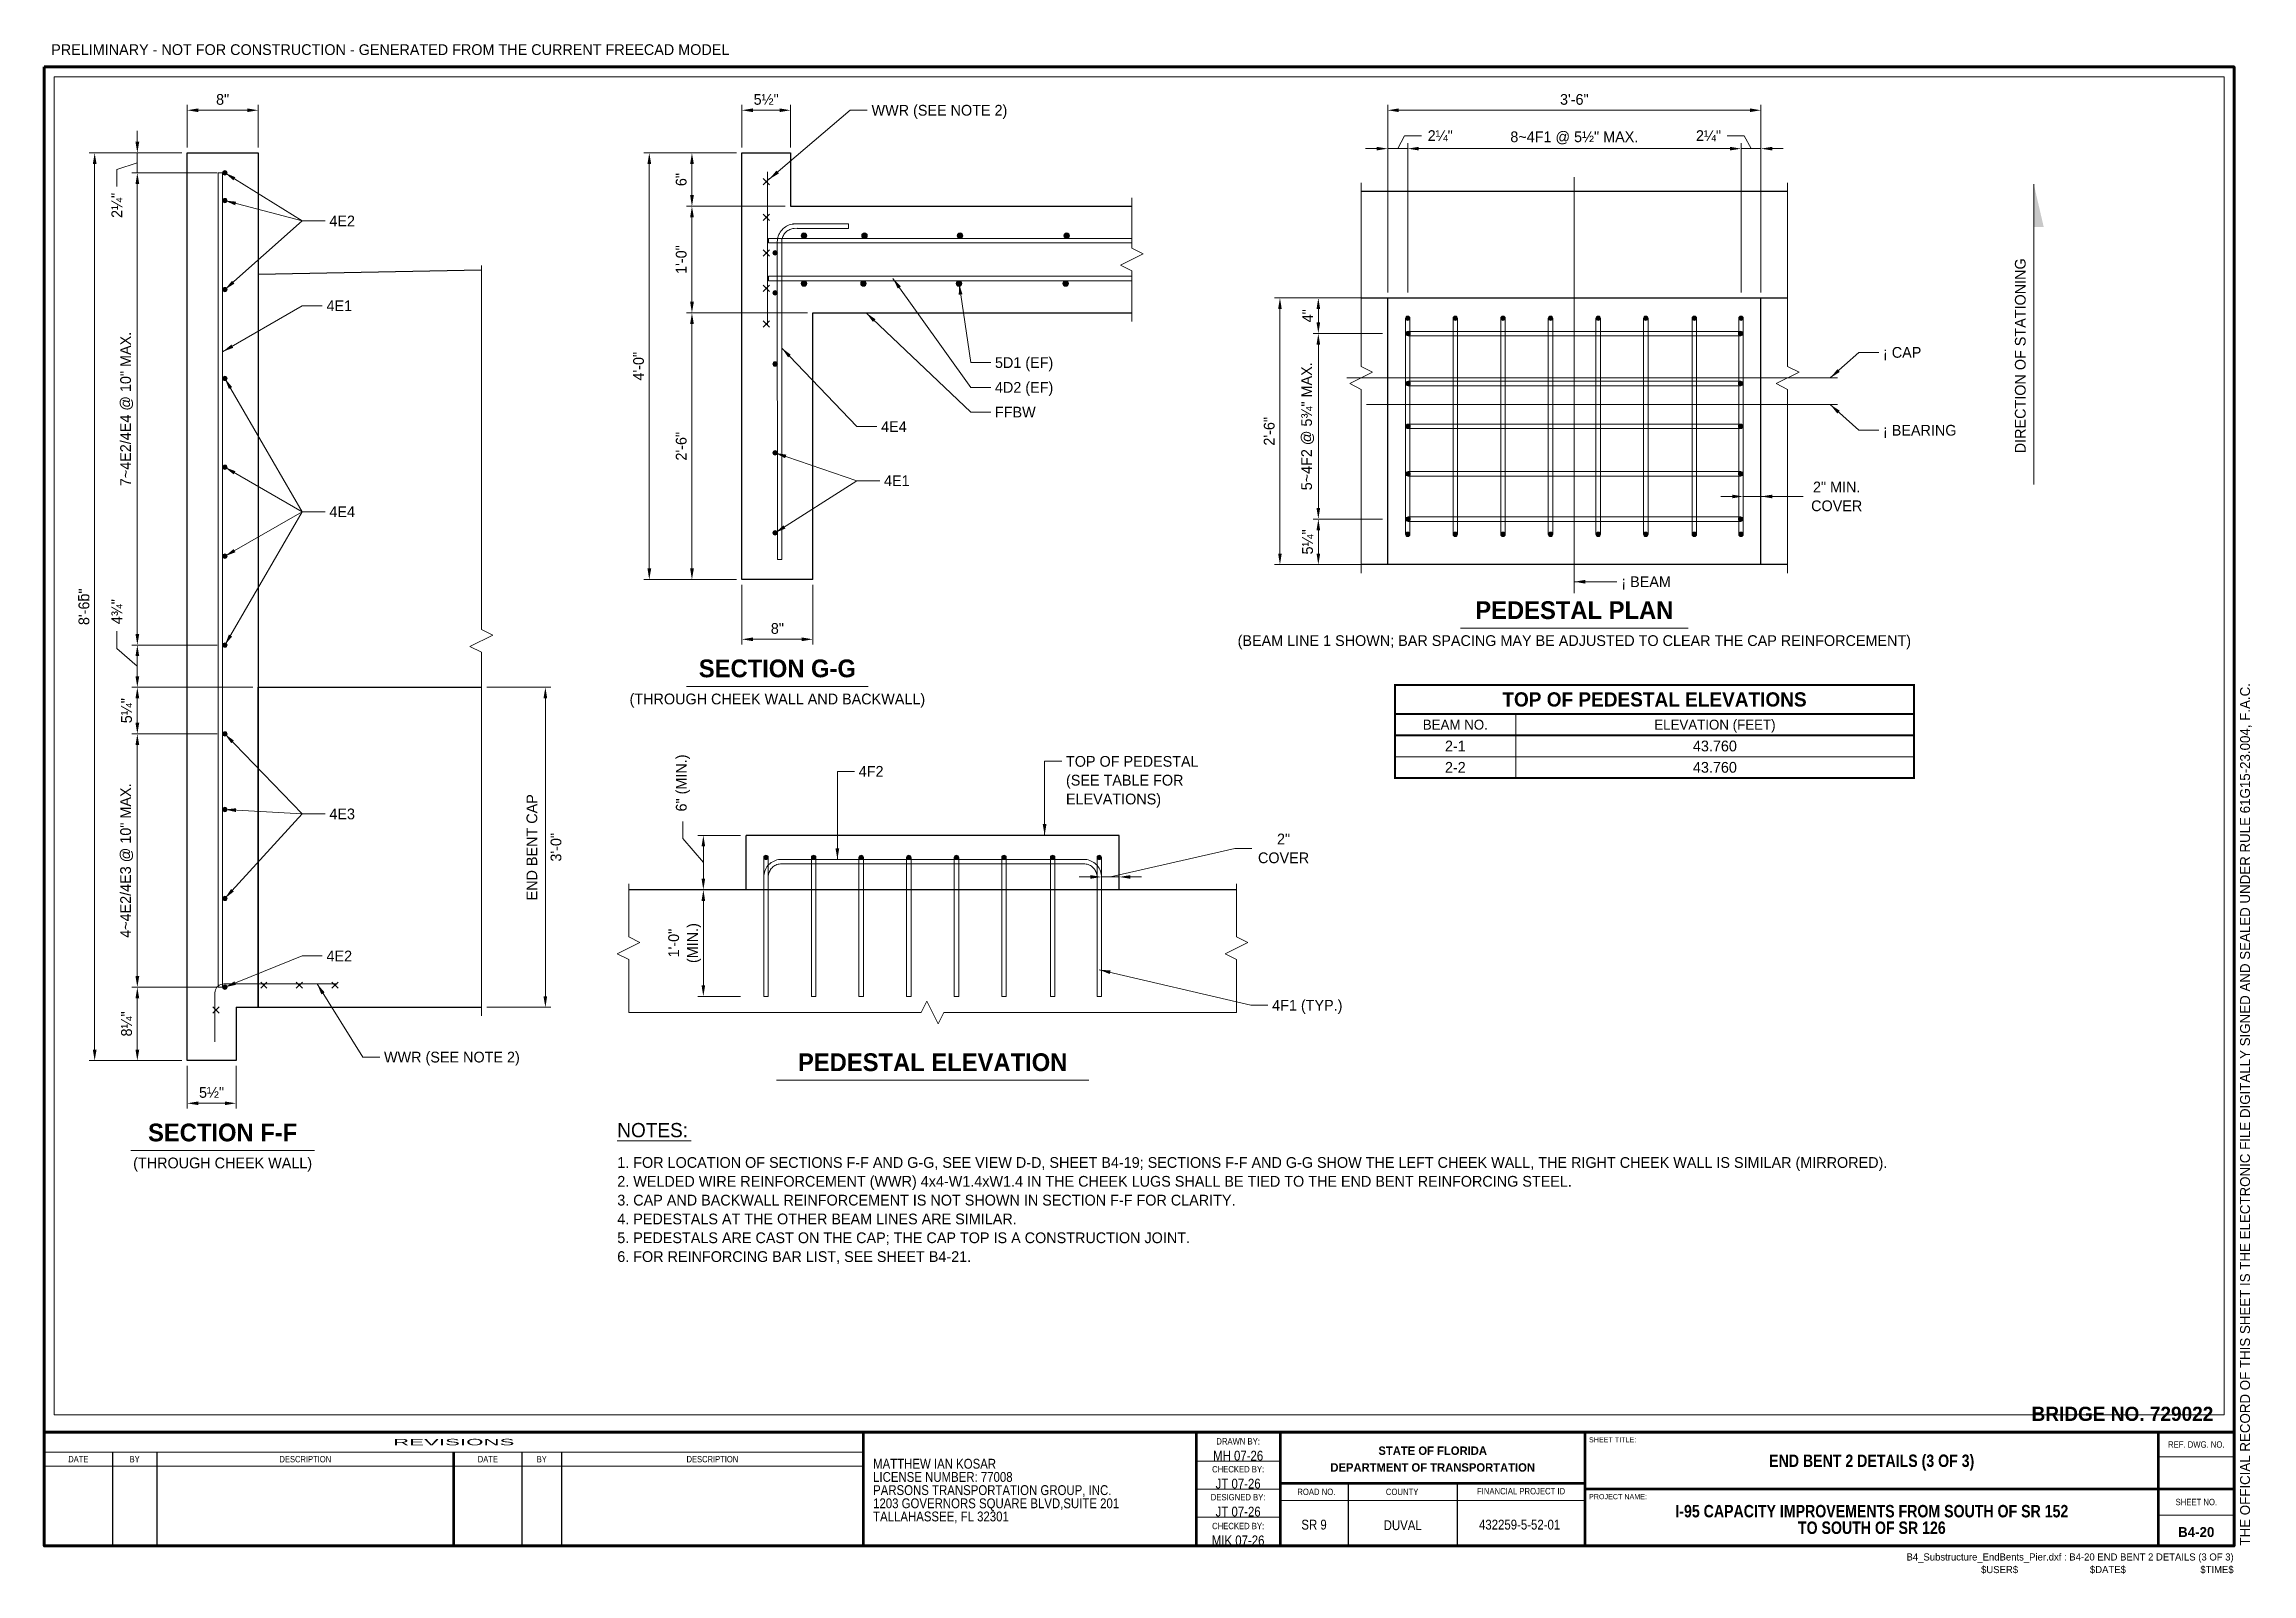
# Paper-space layout 'B4-20 END BENT 2 DETAILS (3 OF 3)' of a CAD drawing. Extents: x 0.07 to 1.36, y 0.01 to 0.9.
# The model-space entities are those that its viewports show. They can reach past a viewport. Long polylines and large blocks are cut down to what shows.
import ezdxf
from ezdxf.enums import TextEntityAlignment as Align

# ---------------------------------------------------------------- set-up
doc = ezdxf.new("R2010")
doc.units = 21
doc.header["$MEASUREMENT"] = 0
for name, pattern in [('DGN2', [0.12, 0.08, -0.04]), ('DGN4', [0.336, 0.2, -0.053, 0.03, -0.053]), ('DGN7', [0.726, 0.59, -0.053, 0.03, -0.053])]:
    doc.linetypes.add(name, pattern=pattern)
doc.layers.add('ActivePts-ConstElements', color=14, linetype='Continuous', lineweight=0, plot=False)
doc.layers.add('ClipBorder_dp', color=2, linetype='DGN2', lineweight=9, plot=False)
for name, color, linetype, lineweight in [('Border', 7, 'Continuous', 15), ('CL_Major', 1, 'DGN7', 9), ('CL_Minor', 7, 'DGN4', 9), ('Dimension', 7, 'Continuous', 9), ('Leader', 7, 'Continuous', 9), ('Rebar', 2, 'Continuous', 15), ('Rebar2', 2, 'Continuous', 15), ('SubStrConc', 3, 'Continuous', 30), ('SubStrConc2', 3, 'Continuous', 30), ('Symbols', 7, 'Continuous', 15), ('Tables', 7, 'Continuous', 15), ('TextMisc', 7, 'Continuous', 13), ('TextStructShtNo', 7, 'Continuous', 9), ('TextStructures', 7, 'Continuous', 9), ('TextStructuresLabel', 7, 'Continuous', 0)]:
    doc.layers.add(name, color=color, linetype=linetype, lineweight=lineweight)
doc.styles.add('FDOT (Medium)', font='FDOT.ttf')
doc.styles.add('FDOT (Small)', font='FDOT.ttf')
doc.styles.add('FDOT Bold (Large)', font='FDOTBold.ttf')
doc.styles.add('FDOT Bold (Medium)', font='FDOTBold.ttf')
doc.styles.add('FDOT Structures', font='FDOT.ttf')
doc.styles.add('FDOT Structures Annotation', font='FDOT.ttf')
doc.styles.add('Style-Arial', font='arial.ttf')
doc.styles.add('Style-FDOT Bold', font='FDOTBold.ttf')
doc.styles.add('Style-FDOT Imprint Bold', font='FDOTImprintBold.ttf')
doc.styles.add('Style-FDOT Mono', font='FDOTMono.ttf')

psp = doc.layouts.new('B4-20 END BENT 2 DETAILS (3 OF 3)')

# ---------------------------------------------------------------- texts
at = {"layer": 'Border', "style": 'FDOT Structures'}
psp.add_text('PRELIMINARY - NOT FOR CONSTRUCTION - GENERATED FROM THE CURRENT FREECAD MODEL', height=0.0063, dxfattribs=at).set_placement((0.0708, 0.8967), align=Align.BOTTOM_LEFT)
at = {"layer": 'Tables'}
for s, height, style, p in [('TOP OF PEDESTAL ELEVATIONS', 0.008333, 'FDOT Bold (Medium)', (1.0103, 0.521)), ('BEAM NO.', 0.00583, 'FDOT (Small)', (0.8936, 0.5062)), ('ELEVATION (FEET)', 0.005833, 'FDOT (Small)', (1.0457, 0.5062)), ('2-1', 0.0063, 'FDOT Structures', (0.8936, 0.4937)), ('43.760', 0.0063, 'FDOT Structures', (1.0457, 0.4937)), ('2-2', 0.0063, 'FDOT Structures', (0.8936, 0.4812)), ('43.760', 0.0063, 'FDOT Structures', (1.0457, 0.4812))]:
    psp.add_text(s, height=height, dxfattribs=dict(at, style=style)).set_placement(p, align=Align.MIDDLE_CENTER)
at = {"layer": 'TextStructures', "style": 'FDOT (Medium)'}
psp.add_text('NOTES:', height=0.00833, dxfattribs=at).set_placement((0.4025, 0.2728), align=Align.TOP_LEFT)
at = {"layer": 'TextStructures', "insert": (0.4025, 0.2528), "char_height": 0.0063, "width": 0.926628, "attachment_point": 1, "line_spacing_factor": 1.05, "style": 'FDOT Structures'}
psp.add_mtext('\\pxi-2.6,l2.6;1. FOR LOCATION OF SECTIONS F-F AND G-G, SEE VIEW D-D, SHEET B4-19; SECTIONS F-F AND G-G SHOW THE LEFT CHEEK WALL, THE RIGHT CHEEK WALL IS SIMILAR (MIRRORED).\\P2. WELDED WIRE REINFORCEMENT (WWR) 4x4-W1.4xW1.4 IN THE CHEEK LUGS SHALL BE TIED TO THE END BENT REINFORCING STEEL.\\P3. CAP AND BACKWALL REINFORCEMENT IS NOT SHOWN IN SECTION F-F FOR CLARITY.\\P4. PEDESTALS AT THE OTHER BEAM LINES ARE SIMILAR.\\P5. PEDESTALS ARE CAST ON THE CAP; THE CAP TOP IS A CONSTRUCTION JOINT.\\P6. FOR REINFORCING BAR LIST, SEE SHEET B4-21.', dxfattribs=at)

msp = doc.modelspace()

# ---------------------------------------------------------------- texts
at = {"layer": 'Border', "style": 'FDOT Structures'}
msp.add_text('3/4" = 1\'-0"', height=0.1008, dxfattribs=at).set_placement((840, -12.493), align=Align.TOP_LEFT)
at = {"layer": 'Dimension', "char_height": 0.1008, "attachment_point": 5, "line_spacing_factor": 1.05, "style": 'FDOT Structures Annotation', "bg_fill": 3, "box_fill_scale": 1.1, "bg_fill_color": 0}
for s, insert in [('2¼"', (852.89, -0.447)), ('2¼"', (855.405, -0.447)), ('2"\\PCOVER', (851.421, -7.129))]:
    msp.add_mtext(s, dxfattribs=dict(at, insert=insert))
at = {"layer": 'Dimension', "char_height": 0.1008, "attachment_point": 5, "rotation": 90, "line_spacing_factor": 1.05, "style": 'FDOT Structures Annotation', "bg_fill": 3, "box_fill_scale": 1.1, "bg_fill_color": 0}
for s, insert in [('2¼"', (840.483, -1.1)), ('4¾"', (840.483, -4.909)), ('6" (MIN.)', (845.789, -6.515)), ('1\'-0"\\P(MIN.)', (845.806, -8.016))]:
    msp.add_mtext(s, dxfattribs=dict(at, insert=insert))
at = {"layer": 'TextStructures', "style": 'FDOT Structures'}
for s, p in [('WWR (SEE NOTE 2)', (847.558, -0.208)), ('4E2', (842.475, -1.246)), ('4E1', (842.448, -2.041)), ('¡ CAP', (857.041, -2.478)), ('5D1 (EF)', (848.715, -2.574)), ('4D2 (EF)', (848.715, -2.806)), ('FFBW', (848.715, -3.038)), ('4E4', (847.648, -3.174)), ('¡ BEARING', (857.041, -3.208)), ('4E1', (847.675, -3.681)), ('4E4', (842.475, -3.972)), ('¡ BEAM', (854.588, -4.628)), ('4F2', (847.438, -6.406)), ('4E3', (842.475, -6.805)), ('4E2', (842.448, -8.137)), ('4F1 (TYP.)', (851.314, -8.599)), ('WWR (SEE NOTE 2)', (842.987, -9.085))]:
    msp.add_text(s, height=0.1008, dxfattribs=at).set_placement(p, align=Align.MIDDLE_LEFT)
for s, p in [('DIRECTION OF STATIONING', (858.409, -2.51)), ('END BENT CAP', (844.454, -7.118))]:
    msp.add_text(s, height=0.1008, rotation=90, dxfattribs=at).set_placement(p, align=Align.BOTTOM_CENTER)
at = {"layer": 'TextStructures'}
for s, height, style, p in [('PEDESTAL PLAN', 0.16667, 'FDOT Bold (Large)', (854.147, -5.028)), ('(BEAM LINE 1 SHOWN; BAR SPACING MAY BE ADJUSTED TO CLEAR THE CAP REINFORCEMENT)', 0.1008, 'FDOT Structures', (854.147, -5.261)), ('SECTION G-G', 0.16667, 'FDOT Bold (Large)', (846.675, -5.574)), ('(THROUGH CHEEK WALL AND BACKWALL)', 0.1008, 'FDOT Structures', (846.675, -5.808)), ('PEDESTAL ELEVATION', 0.16667, 'FDOT Bold (Large)', (848.131, -9.266)), ('SECTION F-F', 0.16667, 'FDOT Bold (Large)', (841.474, -9.925)), ('(THROUGH CHEEK WALL)', 0.1008, 'FDOT Structures', (841.474, -10.158))]:
    msp.add_text(s, height=height, dxfattribs=dict(at, style=style)).set_placement(p, align=Align.BOTTOM_CENTER)
at = {"layer": 'TextStructures', "insert": (849.381, -6.262), "char_height": 0.1008, "attachment_point": 1, "line_spacing_factor": 1.05, "style": 'FDOT Structures'}
msp.add_mtext('TOP OF PEDESTAL\\P(SEE TABLE FOR\\PELEVATIONS)', dxfattribs=at)

# ---------------------------------------------------------------- blocks, each defined once
blk = doc.blocks.new('11x17 Structures Sheet Border')
at = {"layer": 'Border', "lineweight": 80}
blk.add_line((1.329161, 0.070862), (0.045879, 0.070862), dxfattribs=at)
at = {"layer": 'Border', "linetype": 'Continuous', "lineweight": 53}
for p, q in [((0.52586, 0.070862), (0.52586, 0.004198)), ((0.720852, 0.070862), (0.720852, 0.004198)), ((0.770195, 0.070862), (0.770195, 0.004198)), ((0.948855, 0.004198), (0.948855, 0.070862)), ((1.284845, 0.004198), (1.284845, 0.070862)), ((0.28587, 0.0043), (0.28587, 0.059196)), ((0.770195, 0.040863), (0.948855, 0.040863)), ((1.329161, 0.03753), (0.948855, 0.03753))]:
    blk.add_line(p, q, dxfattribs=at)
at = {"layer": 'Border', "linetype": 'Continuous', "lineweight": 13}
for p, q in [((0.52586, 0.059196), (0.045879, 0.059196)), ((0.720852, 0.053848), (0.770195, 0.053848)), ((1.329161, 0.056343), (1.284845, 0.056343)), ((0.52586, 0.050863), (0.045879, 0.050863)), ((0.720852, 0.037466), (0.770195, 0.037466)), ((0.770195, 0.030863), (0.948855, 0.030863)), ((0.720852, 0.021083), (0.770195, 0.021083)), ((1.329161, 0.022295), (1.284845, 0.022295))]:
    blk.add_line(p, q, dxfattribs=at)
at = {"layer": 'Border', "linetype": 'Continuous', "lineweight": 30}
for p, q in [((0.085878, 0.059196), (0.085878, 0.0043)), ((0.111928, 0.059196), (0.111928, 0.003858)), ((0.325868, 0.059196), (0.325868, 0.0043)), ((0.349011, 0.059196), (0.349011, 0.003858)), ((0.810066, 0.040863), (0.810066, 0.004198)), ((0.873836, 0.040863), (0.873836, 0.004198))]:
    blk.add_line(p, q, dxfattribs=at)
at = {"layer": 'Border', "lineweight": 80, "flags": 128}
blk.add_lwpolyline([(0.045879, 0.87083), (1.329161, 0.87083), (1.329161, 0.004198), (0.045879, 0.004198)], close=True, dxfattribs=at)
at = {"layer": 'ActivePts-ConstElements', "linetype": 'Continuous', "lineweight": 0, "flags": 1}
for tag in ['SheetTitle_Top', 'SheetTitle_Bottom', 'Company_City', 'Company_Zip', 'Company_Phone', 'County_Middle', 'Company_Name', 'Company_Street', 'Company_State', 'Company_Fax', 'County_Top', 'County_Bottom', 'License_Number', 'Professional_Name', 'Professional_Type', 'Financial_Project_Id', 'Road_Number', 'RoadwayID', 'Bridge_Number', 'Designed_By', 'Designed_By_Date', 'Drawing_Checked_By', 'Drawing_Checked_By_Date', 'Design_Checked_By', 'Design_Checked_By_Date', 'Bridge_Project_Description', 'Bridge_Project_Description_Top', 'Bridge_Project_Description_Bottom', 'FAC_Note', 'Drawn_By', 'Drawn_By_Date']:
    blk.add_attdef(tag, (0, 0), '', height=0.007292, dxfattribs=at)
at = {"layer": 'TextMisc', "linetype": 'Continuous', "insert": (1.332633, 0.004388), "char_height": 0.005833, "attachment_point": 1, "rotation": 90, "line_spacing_factor": 0.9, "style": 'FDOT (Small)'}
blk.add_mtext('THE OFFICIAL RECORD OF THIS SHEET IS THE ELECTRONIC FILE DIGITALLY SIGNED AND SEALED UNDER RULE 61G15-23.004, F.A.C.', dxfattribs=at)
at = {"layer": 'TextStructures', "lineweight": 13, "style": 'Style-Arial'}
for s, height, width, p in [('REVISIONS', 0.003753, 2.491007, (0.28587, 0.065029)), ('REF. DWG. NO.', 0.00375, 0.861083, (1.307003, 0.063602)), ('SHEET NO.', 0.00375, 0.861083, (1.307003, 0.029912))]:
    blk.add_text(s, height=height, dxfattribs=dict(at, width=width)).set_placement(p, align=Align.MIDDLE_CENTER)
at = {"layer": 'TextStructures', "lineweight": 0, "style": 'Style-Arial'}
for s, height, rotation, width, p in [('DATE', 0.003736, 359.869253, 0.849615, (0.065879, 0.055029)), ('DESCRIPTION', 0.003752, 360, 0.845673, (0.198899, 0.055029)), ('DATE', 0.003736, 360, 0.849615, (0.305869, 0.055029)), ('DESCRIPTION', 0.003752, 360, 0.845673, (0.437436, 0.055029))]:
    blk.add_text(s, height=height, rotation=rotation, dxfattribs=dict(at, width=width)).set_placement(p, align=Align.MIDDLE_CENTER)
for s, height, width, p in [('BY', 0.003753, 0.846461, (0.098903, 0.055029)), ('BY', 0.003753, 0.846461, (0.33744, 0.055029)), ('ROAD NO.', 0.003736, 0.862747, (0.791352, 0.035863)), ('COUNTY', 0.003753, 0.860866, (0.841616, 0.035863)), ('FINANCIAL PROJECT ID', 0.003753, 0.8602, (0.91132, 0.036273))]:
    blk.add_text(s, height=height, dxfattribs=dict(at, width=width)).set_placement(p, align=Align.MIDDLE_CENTER)
at = {"layer": 'TextStructures', "lineweight": 13}
for s, insert, char_height, attachment_point, line_spacing_factor, style in [(' BRIDGE NO. 729022', (1.316956, 0.081523), 0.008333, 6, 0.6, 'FDOT Bold (Medium)'), ('\\H1x;\\W0.864865;MH 07-26', (0.745524, 0.05702), 0.005781, 5, 0.6, 'Style-FDOT Mono'), ('STATE OF FLORIDA\\PDEPARTMENT OF TRANSPORTATION\\P', (0.859525, 0.055042), 0.004921, 5, 1.197447, 'Style-FDOT Imprint Bold'), ('\\H1x;\\W0.864865;JT 07-26', (0.745524, 0.040638), 0.005781, 5, 0.6, 'Style-FDOT Mono'), ('\\H1x;\\W0.864865;JT 07-26', (0.745524, 0.024256), 0.005781, 5, 0.6, 'Style-FDOT Mono'), ('\\H1x;\\W0.864865; \\PDUVAL\\P ', (0.841951, 0.016296), 0.005781, 5, 0.801269, 'Style-FDOT Mono'), ('\\H1x;\\W0.864865;432259-5-52-01', (0.910454, 0.016618), 0.005781, 5, 0.6, 'Style-FDOT Mono'), ('\\H1x;\\W0.864865;MIK 07-26', (0.745524, 0.007371), 0.005781, 5, 0.6, 'Style-FDOT Mono')]:
    blk.add_mtext(s, dxfattribs=dict(at, insert=insert, char_height=char_height, attachment_point=attachment_point, line_spacing_factor=line_spacing_factor, style=style))
at = {"layer": 'TextStructures', "lineweight": 0, "style": 'Style-Arial'}
for s, insert, char_height, attachment_point, line_spacing_factor in [('\\H1x;\\W0.863416;DRAWN BY:', (0.745524, 0.065471), 0.003736, 5, 1.302295), ('SHEET TITLE:', (0.951124, 0.066366), 0.002998, 4, 1.475197), ('\\H1x;\\W0.863416;CHECKED BY:', (0.745524, 0.049089), 0.003736, 5, 1.302295), ('\\H1x;\\W0.863416;DESIGNED BY:', (0.745524, 0.032707), 0.003736, 5, 1.302295), ('PROJECT NAME:\\P', (0.951124, 0.033034), 0.002998, 4, 1.475197), ('\\H1x;\\W0.863416;CHECKED BY:', (0.745524, 0.015821), 0.003736, 5, 1.302295)]:
    blk.add_mtext(s, dxfattribs=dict(at, insert=insert, char_height=char_height, attachment_point=attachment_point, line_spacing_factor=line_spacing_factor))
at = {"layer": 'TextStructures', "lineweight": 13, "char_height": 0.005781, "style": 'Style-FDOT Mono'}
for s, insert, width, attachment_point, line_spacing_factor in [('\\H1x;\\W0.864865;MATTHEW IAN KOSAR\\PLICENSE NUMBER: 77008\\PPARSONS TRANSPORTATION GROUP, INC.\\P1203 GOVERNORS SQUARE BLVD,SUITE 201\\PTALLAHASSEE, FL 32301', (0.531613, 0.036341), 0.185826, 4, 0.801269), ('\\H1x;\\W0.864865;SR 9', (0.789996, 0.016618), 0.0574, 5, 0.6)]:
    blk.add_mtext(s, dxfattribs=dict(at, insert=insert, width=width, attachment_point=attachment_point, line_spacing_factor=line_spacing_factor))
at = {"layer": 'TextStructuresLabel', "lineweight": 30, "char_height": 0.007292, "attachment_point": 5, "style": 'Style-FDOT Bold'}
for s, insert, width, line_spacing_factor in [('\\fFDOT Bold|b1|i0|c00|p7;\\H1x;\\W0.849998; ', (1.11685, 0.061314), 0.278381, 0.6), ('\\fFDOT Bold|b1|i0|c00|p7;\\H1x;\\W0.849998; ', (1.11685, 0.044648), 0.278381, 0.6), ('\\fFDOT Bold|b1|i0|c00|p7;\\H1x;\\W0.849998;I-95 CAPACITY IMPROVEMENTS FROM SOUTH OF SR 152 TO SOUTH OF SR 126', (1.11685, 0.019649), 0.23333, 0.798592), ('\\fFDOT Bold|b1|i0|c00|p7;\\H1x;\\W0.849998; ', (1.11685, 0.027982), 0.278381, 0.6), ('\\fFDOT Bold|b1|i0|c00|p7;\\H1x;\\W0.849998; ', (1.11685, 0.011316), 0.278381, 0.6)]:
    blk.add_mtext(s, dxfattribs=dict(at, insert=insert, width=width, line_spacing_factor=line_spacing_factor))
blk = doc.blocks.new('Structures Sheet Number-Title B4-20')
at = {"layer": 'TextMisc', "char_height": 0.004167, "attachment_point": 3, "line_spacing_factor": 1.019993, "style": 'FDOT (Small)'}
for s, insert in [('B4_Substructure_EndBents_Pier.dxf : B4-20 END BENT 2 DETAILS (3 OF 3)', (-0.000217, -0.004396)), ('$USER$', (-0.126551, -0.011792)), ('$DATE$', (-0.063384, -0.011792)), ('$TIME$', (-0.000217, -0.011792))]:
    blk.add_mtext(s, dxfattribs=dict(at, insert=insert))
at = {"layer": 'TextStructShtNo', "lineweight": 30, "insert": (-0.022158, 0.008076), "char_height": 0.005833, "attachment_point": 5, "line_spacing_factor": 0.6, "style": 'Style-FDOT Bold'}
blk.add_mtext('B4-20', dxfattribs=at)
at = {"layer": 'TextStructures', "lineweight": 30, "insert": (-0.212311, 0.048783), "char_height": 0.007292, "width": 0.2776, "attachment_point": 5, "line_spacing_factor": 0.6, "style": 'Style-FDOT Bold'}
blk.add_mtext('\\H1x;\\W0.849998;END BENT 2 DETAILS (3 OF 3)', dxfattribs=at)

# ---------------------------------------------------------------- hatches: boundary and pattern name
at = {"layer": 'Rebar'}
h = msp.add_hatch(color=256, dxfattribs=at)
h.dxf.hatch_style = 1
edge = h.paths.add_edge_path()
edge.add_arc((841.495, -0.795), 0.0208, 0, 360)
h = msp.add_hatch(color=256, dxfattribs=at)
h.dxf.hatch_style = 1
edge = h.paths.add_edge_path()
edge.add_arc((841.495, -1.055), 0.0208, 0, 360)
h = msp.add_hatch(color=256, dxfattribs=at)
h.dxf.hatch_style = 1
edge = h.paths.add_edge_path()
edge.add_arc((846.924, -1.384), 0.026, 0, 360)
h = msp.add_hatch(color=256, dxfattribs=at)
h.dxf.hatch_style = 1
edge = h.paths.add_edge_path()
edge.add_arc((847.492, -1.384), 0.026, 0, 360)
h = msp.add_hatch(color=256, dxfattribs=at)
h.dxf.hatch_style = 1
edge = h.paths.add_edge_path()
edge.add_arc((848.388, -1.384), 0.026, 0, 360)
h = msp.add_hatch(color=256, dxfattribs=at)
h.dxf.hatch_style = 1
edge = h.paths.add_edge_path()
edge.add_arc((849.388, -1.384), 0.026, 0, 360)
h = msp.add_hatch(color=256, dxfattribs=at)
h.dxf.hatch_style = 1
edge = h.paths.add_edge_path()
edge.add_arc((846.654, -1.545), 0.0208, 0, 360)
h = msp.add_hatch(color=256, dxfattribs=at)
h.dxf.hatch_style = 1
edge = h.paths.add_edge_path()
edge.add_arc((846.925, -1.832), 0.026, 0, 360)
h = msp.add_hatch(color=256, dxfattribs=at)
h.dxf.hatch_style = 1
edge = h.paths.add_edge_path()
edge.add_arc((847.482, -1.832), 0.026, 0, 360)
h = msp.add_hatch(color=256, dxfattribs=at)
h.dxf.hatch_style = 1
edge = h.paths.add_edge_path()
edge.add_arc((848.378, -1.832), 0.026, 0, 360)
h = msp.add_hatch(color=256, dxfattribs=at)
h.dxf.hatch_style = 1
edge = h.paths.add_edge_path()
edge.add_arc((849.378, -1.832), 0.026, 0, 360)
h = msp.add_hatch(color=256, dxfattribs=at)
h.dxf.hatch_style = 1
edge = h.paths.add_edge_path()
edge.add_arc((841.495, -1.889), 0.0208, 0, 360)
h = msp.add_hatch(color=256, dxfattribs=at)
h.dxf.hatch_style = 1
edge = h.paths.add_edge_path()
edge.add_arc((846.654, -1.92), 0.0208, 0, 360)
h = msp.add_hatch(color=256, dxfattribs=at)
h.dxf.hatch_style = 1
edge = h.paths.add_edge_path()
edge.add_arc((852.585, -2.158), 0.0208, 0, 360)
h = msp.add_hatch(color=256, dxfattribs=at)
h.dxf.hatch_style = 1
edge = h.paths.add_edge_path()
edge.add_arc((853.031, -2.158), 0.0208, 0, 360)
h = msp.add_hatch(color=256, dxfattribs=at)
h.dxf.hatch_style = 1
edge = h.paths.add_edge_path()
edge.add_arc((853.478, -2.158), 0.0208, 0, 360)
h = msp.add_hatch(color=256, dxfattribs=at)
h.dxf.hatch_style = 1
edge = h.paths.add_edge_path()
edge.add_arc((853.924, -2.158), 0.0208, 0, 360)
h = msp.add_hatch(color=256, dxfattribs=at)
h.dxf.hatch_style = 1
edge = h.paths.add_edge_path()
edge.add_arc((854.371, -2.158), 0.0208, 0, 360)
h = msp.add_hatch(color=256, dxfattribs=at)
h.dxf.hatch_style = 1
edge = h.paths.add_edge_path()
edge.add_arc((854.817, -2.158), 0.0208, 0, 360)
h = msp.add_hatch(color=256, dxfattribs=at)
h.dxf.hatch_style = 1
edge = h.paths.add_edge_path()
edge.add_arc((855.272, -2.158), 0.0208, 0, 360)
h = msp.add_hatch(color=256, dxfattribs=at)
h.dxf.hatch_style = 1
edge = h.paths.add_edge_path()
edge.add_arc((855.71, -2.158), 0.0208, 0, 360)
h = msp.add_hatch(color=256, dxfattribs=at)
h.dxf.hatch_style = 1
edge = h.paths.add_edge_path()
edge.add_arc((852.588, -2.301), 0.0208, 0, 360)
h = msp.add_hatch(color=256, dxfattribs=at)
h.dxf.hatch_style = 1
edge = h.paths.add_edge_path()
edge.add_arc((855.707, -2.301), 0.0208, 0, 360)
h = msp.add_hatch(color=256, dxfattribs=at)
h.dxf.hatch_style = 1
edge = h.paths.add_edge_path()
edge.add_arc((846.654, -2.587), 0.0208, 0, 360)
h = msp.add_hatch(color=256, dxfattribs=at)
h.dxf.hatch_style = 1
edge = h.paths.add_edge_path()
edge.add_arc((841.495, -2.722), 0.0208, 0, 360)
h = msp.add_hatch(color=256, dxfattribs=at)
h.dxf.hatch_style = 1
edge = h.paths.add_edge_path()
edge.add_arc((852.588, -2.77), 0.0208, 0, 360)
h = msp.add_hatch(color=256, dxfattribs=at)
h.dxf.hatch_style = 1
edge = h.paths.add_edge_path()
edge.add_arc((855.707, -2.77), 0.0208, 0, 360)
h = msp.add_hatch(color=256, dxfattribs=at)
h.dxf.hatch_style = 1
edge = h.paths.add_edge_path()
edge.add_arc((852.588, -3.171), 0.0208, 0, 360)
h = msp.add_hatch(color=256, dxfattribs=at)
h.dxf.hatch_style = 1
edge = h.paths.add_edge_path()
edge.add_arc((855.707, -3.171), 0.0208, 0, 360)
h = msp.add_hatch(color=256, dxfattribs=at)
h.dxf.hatch_style = 1
edge = h.paths.add_edge_path()
edge.add_arc((846.654, -3.42), 0.0208, 0, 360)
h = msp.add_hatch(color=256, dxfattribs=at)
h.dxf.hatch_style = 1
edge = h.paths.add_edge_path()
edge.add_arc((841.495, -3.555), 0.0208, 0, 360)
h = msp.add_hatch(color=256, dxfattribs=at)
h.dxf.hatch_style = 1
edge = h.paths.add_edge_path()
edge.add_arc((852.588, -3.617), 0.0208, 0, 360)
h = msp.add_hatch(color=256, dxfattribs=at)
h.dxf.hatch_style = 1
edge = h.paths.add_edge_path()
edge.add_arc((855.707, -3.616), 0.0208, 0, 360)
h = msp.add_hatch(color=256, dxfattribs=at)
h.dxf.hatch_style = 1
edge = h.paths.add_edge_path()
edge.add_arc((852.588, -4.041), 0.0208, 0, 360)
h = msp.add_hatch(color=256, dxfattribs=at)
h.dxf.hatch_style = 1
edge = h.paths.add_edge_path()
edge.add_arc((855.707, -4.041), 0.0208, 0, 360)
h = msp.add_hatch(color=256, dxfattribs=at)
h.dxf.hatch_style = 1
edge = h.paths.add_edge_path()
edge.add_arc((846.654, -4.17), 0.0208, 0, 360)
h = msp.add_hatch(color=256, dxfattribs=at)
h.dxf.hatch_style = 1
edge = h.paths.add_edge_path()
edge.add_arc((852.585, -4.184), 0.0208, 0, 360)
h = msp.add_hatch(color=256, dxfattribs=at)
h.dxf.hatch_style = 1
edge = h.paths.add_edge_path()
edge.add_arc((853.031, -4.184), 0.0208, 0, 360)
h = msp.add_hatch(color=256, dxfattribs=at)
h.dxf.hatch_style = 1
edge = h.paths.add_edge_path()
edge.add_arc((853.478, -4.184), 0.0208, 0, 360)
h = msp.add_hatch(color=256, dxfattribs=at)
h.dxf.hatch_style = 1
edge = h.paths.add_edge_path()
edge.add_arc((853.924, -4.184), 0.0208, 0, 360)
h = msp.add_hatch(color=256, dxfattribs=at)
h.dxf.hatch_style = 1
edge = h.paths.add_edge_path()
edge.add_arc((854.371, -4.184), 0.0208, 0, 360)
h = msp.add_hatch(color=256, dxfattribs=at)
h.dxf.hatch_style = 1
edge = h.paths.add_edge_path()
edge.add_arc((854.817, -4.184), 0.0208, 0, 360)
h = msp.add_hatch(color=256, dxfattribs=at)
h.dxf.hatch_style = 1
edge = h.paths.add_edge_path()
edge.add_arc((855.272, -4.184), 0.0208, 0, 360)
h = msp.add_hatch(color=256, dxfattribs=at)
h.dxf.hatch_style = 1
edge = h.paths.add_edge_path()
edge.add_arc((855.71, -4.184), 0.0208, 0, 360)
h = msp.add_hatch(color=256, dxfattribs=at)
h.dxf.hatch_style = 1
edge = h.paths.add_edge_path()
edge.add_arc((841.495, -4.389), 0.0208, 0, 360)
h = msp.add_hatch(color=256, dxfattribs=at)
h.dxf.hatch_style = 1
edge = h.paths.add_edge_path()
edge.add_arc((841.495, -5.222), 0.0208, 0, 360)
h = msp.add_hatch(color=256, dxfattribs=at)
h.dxf.hatch_style = 1
edge = h.paths.add_edge_path()
edge.add_arc((841.495, -6.055), 0.0208, 0, 360)
h = msp.add_hatch(color=256, dxfattribs=at)
h.dxf.hatch_style = 1
edge = h.paths.add_edge_path()
edge.add_arc((841.495, -6.764), 0.0208, 0, 360)
h = msp.add_hatch(color=256, dxfattribs=at)
h.dxf.hatch_style = 1
edge = h.paths.add_edge_path()
edge.add_arc((846.568, -7.213), 0.0208, 0, 360)
h = msp.add_hatch(color=256, dxfattribs=at)
h.dxf.hatch_style = 1
edge = h.paths.add_edge_path()
edge.add_arc((847.015, -7.213), 0.0208, 0, 360)
h = msp.add_hatch(color=256, dxfattribs=at)
h.dxf.hatch_style = 1
edge = h.paths.add_edge_path()
edge.add_arc((847.461, -7.213), 0.0208, 0, 360)
h = msp.add_hatch(color=256, dxfattribs=at)
h.dxf.hatch_style = 1
edge = h.paths.add_edge_path()
edge.add_arc((847.907, -7.213), 0.0208, 0, 360)
h = msp.add_hatch(color=256, dxfattribs=at)
h.dxf.hatch_style = 1
edge = h.paths.add_edge_path()
edge.add_arc((848.354, -7.213), 0.0208, 0, 360)
h = msp.add_hatch(color=256, dxfattribs=at)
h.dxf.hatch_style = 1
edge = h.paths.add_edge_path()
edge.add_arc((848.8, -7.213), 0.0208, 0, 360)
h = msp.add_hatch(color=256, dxfattribs=at)
h.dxf.hatch_style = 1
edge = h.paths.add_edge_path()
edge.add_arc((849.256, -7.213), 0.0208, 0, 360)
h = msp.add_hatch(color=256, dxfattribs=at)
h.dxf.hatch_style = 1
edge = h.paths.add_edge_path()
edge.add_arc((849.693, -7.213), 0.0208, 0, 360)
h = msp.add_hatch(color=256, dxfattribs=at)
h.dxf.hatch_style = 1
edge = h.paths.add_edge_path()
edge.add_arc((841.495, -7.597), 0.0208, 0, 360)
h = msp.add_hatch(color=256, dxfattribs=at)
h.dxf.hatch_style = 1
edge = h.paths.add_edge_path()
edge.add_arc((841.495, -8.43), 0.0208, 0, 360)

# ---------------------------------------------------------------- linework, layer by layer
at = {"layer": 'CL_Major', "ltscale": 1.333333}
msp.add_line((852.014, -2.718), (856.614, -2.718), dxfattribs=at)
at = {"layer": 'CL_Minor', "ltscale": 1.333333}
for p, q in [((854.147, -4.735), (854.147, -0.834)), ((852.197, -2.968), (856.614, -2.968))]:
    msp.add_line(p, q, dxfattribs=at)
at = {"layer": 'Dimension'}
for p, q in [((841.141, -0.557), (841.141, -0.157)), ((841.808, -0.557), (841.808, -0.157)), ((846.341, -0.557), (846.341, -0.157)), ((846.799, -0.557), (846.799, -0.157)), ((852.397, -1.918), (852.397, -0.157)), ((855.897, -1.918), (855.897, -0.157)), ((840.674, -0.504), (840.674, -0.4)), ((841.245, -0.208), (841.704, -0.208)), ((846.445, -0.208), (846.695, -0.208)), ((852.501, -0.208), (855.793, -0.208)), ((841.091, -0.608), (840.224, -0.608)), ((841.091, -0.608), (840.624, -0.608)), ((840.674, -0.795), (840.674, -0.608)), ((846.291, -0.608), (845.424, -0.608)), ((846.291, -0.608), (845.824, -0.608)), ((852.293, -0.568), (852.189, -0.568)), ((852.397, -1.918), (852.397, -0.517)), ((852.397, -0.568), (852.585, -0.568)), ((852.585, -1.918), (852.585, -0.517)), ((852.585, -1.918), (852.585, -0.517)), ((855.71, -1.918), (855.71, -0.517)), ((855.71, -1.918), (855.71, -0.517)), ((855.71, -0.568), (855.897, -0.568)), ((855.897, -1.918), (855.897, -0.517)), ((856.002, -0.568), (856.106, -0.568)), ((840.274, -9.014), (840.274, -0.712)), ((841.424, -0.795), (840.624, -0.795)), ((841.424, -0.795), (840.624, -0.795)), ((845.474, -4.504), (845.474, -0.712)), ((845.874, -1.004), (845.874, -0.712)), ((840.674, -5.118), (840.674, -0.899)), ((840.674, -0.899), (840.674, -1.004)), ((846.749, -1.108), (845.824, -1.108)), ((846.749, -1.108), (845.824, -1.108)), ((845.874, -2.004), (845.874, -1.212)), ((852.347, -1.968), (851.697, -1.968)), ((846.957, -2.108), (845.824, -2.108)), ((846.957, -2.108), (845.824, -2.108)), ((845.874, -4.504), (845.874, -2.212)), ((851.387, -4.364), (851.387, -2.072)), ((851.747, -2.197), (851.747, -2.072)), ((852.347, -2.301), (851.697, -2.301)), ((852.347, -2.301), (851.697, -2.301)), ((851.747, -3.937), (851.747, -2.406)), ((855.627, -3.829), (855.522, -3.829)), ((855.731, -3.829), (855.897, -3.829)), ((856.002, -3.829), (856.106, -3.829)), ((852.347, -4.041), (851.697, -4.041)), ((851.747, -4.364), (851.747, -4.145)), ((852.347, -4.468), (851.697, -4.468)), ((846.291, -4.608), (845.424, -4.608)), ((846.291, -4.608), (845.824, -4.608)), ((846.341, -4.658), (846.341, -5.218)), ((847.008, -4.658), (847.008, -5.218)), ((846.445, -5.168), (846.904, -5.168)), ((841.424, -5.222), (840.624, -5.222)), ((841.424, -5.222), (840.624, -5.222)), ((840.674, -5.514), (840.674, -5.326)), ((841.757, -5.618), (840.624, -5.618)), ((840.674, -5.951), (840.674, -5.722)), ((843.95, -5.618), (844.55, -5.618)), ((844.5, -8.514), (844.5, -5.722)), ((841.424, -6.055), (840.624, -6.055)), ((841.424, -6.055), (840.624, -6.055)), ((840.674, -8.326), (840.674, -6.16)), ((846.33, -7.006), (845.93, -7.006)), ((845.981, -7.412), (845.981, -7.11)), ((849.61, -7.396), (849.506, -7.396)), ((849.714, -7.396), (849.881, -7.396)), ((849.985, -7.396), (850.089, -7.396)), ((846.33, -7.516), (845.93, -7.516)), ((846.33, -7.516), (845.93, -7.516)), ((841.424, -8.43), (840.624, -8.43)), ((841.424, -8.43), (840.624, -8.43)), ((840.674, -9.014), (840.674, -8.535)), ((843.95, -8.618), (844.55, -8.618)), ((846.33, -8.516), (845.93, -8.516)), ((841.091, -9.118), (840.224, -9.118)), ((841.091, -9.118), (840.624, -9.118)), ((841.141, -9.168), (841.141, -9.568)), ((841.6, -9.168), (841.6, -9.568)), ((841.245, -9.518), (841.495, -9.518))]:
    msp.add_line(p, q, dxfattribs=at)
for points in [[(841.245, -0.225), (841.141, -0.208), (841.245, -0.191)], [(841.704, -0.191), (841.808, -0.208), (841.704, -0.225)], [(852.501, -0.225), (852.397, -0.208), (852.501, -0.191)], [(855.793, -0.191), (855.897, -0.208), (855.793, -0.225)], [(840.257, -0.712), (840.274, -0.608), (840.292, -0.712)], [(840.692, -0.504), (840.674, -0.608), (840.657, -0.504)], [(845.457, -0.712), (845.474, -0.608), (845.492, -0.712)], [(852.293, -0.551), (852.397, -0.568), (852.293, -0.585)], [(856.002, -0.585), (855.897, -0.568), (856.002, -0.551)], [(840.657, -0.899), (840.674, -0.795), (840.692, -0.899)], [(840.657, -0.899), (840.674, -0.795), (840.692, -0.899)], [(845.857, -1.212), (845.874, -1.108), (845.892, -1.212)], [(845.892, -2.004), (845.874, -2.108), (845.857, -2.004)], [(851.37, -2.072), (851.387, -1.968), (851.404, -2.072)], [(845.857, -2.212), (845.874, -2.108), (845.892, -2.212)], [(851.73, -2.406), (851.747, -2.301), (851.764, -2.406)], [(855.627, -3.812), (855.731, -3.829), (855.627, -3.846)], [(856.002, -3.846), (855.897, -3.829), (856.002, -3.812)], [(845.492, -4.504), (845.474, -4.608), (845.457, -4.504)], [(845.892, -4.504), (845.874, -4.608), (845.857, -4.504)], [(851.404, -4.364), (851.387, -4.468), (851.37, -4.364)], [(840.692, -5.118), (840.674, -5.222), (840.657, -5.118)], [(846.445, -5.185), (846.341, -5.168), (846.445, -5.151)], [(846.904, -5.151), (847.008, -5.168), (846.904, -5.185)], [(840.657, -5.326), (840.674, -5.222), (840.692, -5.326)], [(844.482, -5.722), (844.5, -5.618), (844.517, -5.722)], [(840.657, -6.16), (840.674, -6.055), (840.692, -6.16)], [(845.964, -7.11), (845.981, -7.006), (845.998, -7.11)], [(845.998, -7.412), (845.981, -7.516), (845.964, -7.412)], [(849.61, -7.379), (849.714, -7.396), (849.61, -7.413)], [(849.985, -7.413), (849.881, -7.396), (849.985, -7.379)], [(845.964, -7.62), (845.981, -7.516), (845.998, -7.62)], [(840.692, -8.326), (840.674, -8.43), (840.657, -8.326)], [(840.657, -8.535), (840.674, -8.43), (840.692, -8.535)], [(845.998, -8.412), (845.981, -8.516), (845.964, -8.412)], [(844.517, -8.514), (844.5, -8.618), (844.482, -8.514)], [(840.292, -9.014), (840.274, -9.118), (840.257, -9.014)], [(840.692, -9.014), (840.674, -9.118), (840.657, -9.014)]]:
    msp.add_solid(points, dxfattribs=at)
at = {"layer": 'Leader'}
for p, q in [((841.495, -0.795), (842.221, -1.246)), ((841.495, -1.055), (842.221, -1.246)), ((841.495, -1.889), (842.221, -1.246)), ((842.221, -1.246), (842.435, -1.246)), ((841.495, -2.722), (842.221, -3.972)), ((846.654, -3.42), (847.421, -3.681)), ((841.495, -3.555), (842.221, -3.972)), ((846.654, -4.17), (847.421, -3.681)), ((847.421, -3.681), (847.635, -3.681)), ((841.495, -5.222), (842.221, -3.972)), ((841.495, -4.389), (842.221, -3.972)), ((842.221, -3.972), (842.435, -3.972)), ((841.495, -6.055), (842.221, -6.805)), ((841.495, -6.764), (842.221, -6.805)), ((841.495, -7.597), (842.221, -6.805)), ((842.221, -6.805), (842.435, -6.805))]:
    msp.add_line(p, q, dxfattribs=at)
for points in [[(846.599, -0.854), (847.358, -0.208), (847.518, -0.208)], [(847.758, -1.784), (848.488, -2.806), (848.675, -2.806)], [(848.378, -1.832), (848.488, -2.574), (848.675, -2.574)], [(841.474, -2.472), (842.221, -2.041), (842.408, -2.041)], [(847.508, -2.108), (848.488, -3.038), (848.675, -3.038)], [(846.716, -2.437), (847.421, -3.174), (847.608, -3.174)], [(856.547, -2.718), (856.814, -2.478), (857.001, -2.478)], [(856.547, -2.968), (856.814, -3.208), (857.001, -3.208)], [(854.147, -4.628), (854.547, -4.628)], [(847.238, -7.231), (847.238, -6.406), (847.398, -6.406)], [(849.181, -7.006), (849.181, -6.312), (849.341, -6.312)], [(841.495, -8.43), (842.221, -8.137), (842.408, -8.137)], [(849.693, -8.266), (851.114, -8.599), (851.274, -8.599)], [(842.36, -8.399), (842.787, -9.085), (842.947, -9.085)]]:
    msp.add_lwpolyline(points, dxfattribs=at)
for points in [[(841.495, -0.795), (841.593, -0.836), (841.575, -0.865)], [(846.599, -0.854), (846.667, -0.773), (846.69, -0.8)], [(841.495, -1.055), (841.6, -1.065), (841.592, -1.099)], [(841.495, -1.889), (841.562, -1.807), (841.585, -1.833)], [(847.758, -1.784), (847.833, -1.859), (847.804, -1.879)], [(848.378, -1.832), (848.41, -1.932), (848.376, -1.937)], [(847.508, -2.108), (847.595, -2.167), (847.571, -2.192)], [(841.474, -2.472), (841.556, -2.405), (841.573, -2.435)], [(846.716, -2.437), (846.801, -2.5), (846.776, -2.524)], [(856.547, -2.718), (856.613, -2.636), (856.636, -2.661)], [(841.495, -2.722), (841.563, -2.803), (841.533, -2.821)], [(856.547, -2.968), (856.636, -3.025), (856.613, -3.051)], [(846.654, -3.42), (846.758, -3.437), (846.747, -3.47)], [(841.495, -3.555), (841.594, -3.592), (841.577, -3.622)], [(846.654, -4.17), (846.732, -4.1), (846.751, -4.129)], [(841.495, -4.389), (841.577, -4.322), (841.594, -4.352)], [(854.147, -4.628), (854.251, -4.611), (854.251, -4.646)], [(841.495, -5.222), (841.533, -5.123), (841.563, -5.141)], [(841.495, -6.055), (841.58, -6.118), (841.555, -6.142)], [(841.495, -6.764), (841.6, -6.752), (841.598, -6.787)], [(849.181, -7.006), (849.163, -6.901), (849.198, -6.901)], [(847.238, -7.231), (847.22, -7.127), (847.255, -7.127)], [(841.495, -7.597), (841.553, -7.509), (841.579, -7.532)], [(849.693, -8.266), (849.799, -8.273), (849.791, -8.306)], [(841.495, -8.43), (841.585, -8.375), (841.598, -8.407)], [(842.36, -8.399), (842.43, -8.478), (842.4, -8.497)]]:
    msp.add_solid(points, dxfattribs=at)
at = {"layer": 'Rebar'}
for p, q in [((841.433, -0.795), (841.474, -0.795)), ((846.591, -1.452), (846.591, -1.41)), ((847.341, -1.274), (847.341, -1.316)), ((846.591, -1.806), (846.591, -1.764)), ((852.564, -2.158), (852.606, -2.158)), ((853.01, -2.158), (853.052, -2.158)), ((853.457, -2.158), (853.499, -2.158)), ((853.903, -2.158), (853.945, -2.158)), ((854.35, -2.158), (854.391, -2.158)), ((854.796, -2.158), (854.838, -2.158)), ((855.251, -2.158), (855.293, -2.158)), ((855.689, -2.158), (855.731, -2.158)), ((852.588, -2.322), (852.588, -2.281)), ((855.707, -2.322), (855.707, -2.281)), ((852.588, -2.791), (852.588, -2.749)), ((855.707, -2.791), (855.707, -2.749)), ((852.588, -3.192), (852.588, -3.15)), ((855.707, -3.192), (855.707, -3.15)), ((852.588, -3.637), (852.588, -3.596)), ((855.707, -3.637), (855.707, -3.596)), ((852.588, -4.062), (852.588, -4.02)), ((855.707, -4.062), (855.707, -4.02)), ((852.564, -4.184), (852.606, -4.184)), ((853.01, -4.184), (853.052, -4.184)), ((853.457, -4.184), (853.499, -4.184)), ((853.903, -4.184), (853.945, -4.184)), ((854.35, -4.184), (854.391, -4.184)), ((854.796, -4.184), (854.838, -4.184)), ((855.252, -4.184), (855.293, -4.184)), ((855.689, -4.184), (855.731, -4.184)), ((846.675, -4.42), (846.716, -4.42)), ((846.547, -7.213), (846.589, -7.213)), ((846.589, -7.213), (846.547, -7.213)), ((846.994, -7.213), (847.035, -7.213)), ((847.035, -7.213), (846.994, -7.213)), ((847.44, -7.213), (847.482, -7.213)), ((847.482, -7.213), (847.44, -7.213)), ((847.887, -7.213), (847.928, -7.213)), ((847.928, -7.213), (847.887, -7.213)), ((848.333, -7.213), (848.375, -7.213)), ((848.375, -7.213), (848.333, -7.213)), ((848.779, -7.213), (848.821, -7.213)), ((848.821, -7.213), (848.779, -7.213)), ((849.235, -7.213), (849.276, -7.213)), ((849.276, -7.213), (849.235, -7.213)), ((849.672, -7.213), (849.714, -7.213)), ((849.714, -7.213), (849.672, -7.213)), ((841.433, -8.43), (841.474, -8.43)), ((846.589, -8.516), (846.547, -8.516)), ((846.589, -8.516), (846.547, -8.516)), ((846.589, -8.516), (846.547, -8.516)), ((846.547, -8.516), (846.589, -8.516)), ((846.589, -8.516), (846.547, -8.516)), ((846.589, -8.516), (846.547, -8.516)), ((846.994, -8.516), (847.035, -8.516)), ((847.035, -8.516), (846.994, -8.516)), ((847.44, -8.516), (847.482, -8.516)), ((847.482, -8.516), (847.44, -8.516)), ((847.887, -8.516), (847.928, -8.516)), ((847.928, -8.516), (847.887, -8.516)), ((848.333, -8.516), (848.375, -8.516)), ((848.375, -8.516), (848.333, -8.516)), ((848.779, -8.516), (848.821, -8.516)), ((848.821, -8.516), (848.779, -8.516)), ((849.235, -8.516), (849.277, -8.516)), ((849.276, -8.516), (849.235, -8.516)), ((849.672, -8.516), (849.714, -8.516)), ((849.714, -8.516), (849.672, -8.516)), ((849.672, -8.516), (849.714, -8.516)), ((849.672, -8.516), (849.714, -8.516)), ((849.672, -8.516), (849.714, -8.516)), ((849.672, -8.516), (849.714, -8.516))]:
    msp.add_line(p, q, dxfattribs=at)
for points in [[(841.433, -8.43), (841.433, -0.795)], [(841.474, -8.43), (841.474, -0.795)], [(849.998, -1.41), (846.591, -1.41)], [(846.675, -4.42), (846.674, -1.441), (846.675, -1.427), (846.677, -1.414), (846.68, -1.4), (846.684, -1.387), (846.689, -1.374), (846.695, -1.362), (846.702, -1.35), (846.71, -1.339), (846.719, -1.328), (846.728, -1.318), (846.739, -1.31), (846.75, -1.302), (846.762, -1.295), (846.774, -1.288), (846.787, -1.283), (846.8, -1.28), (846.814, -1.277), (846.827, -1.275), (846.82, -1.275), (846.82, -1.274), (847.341, -1.274)], [(846.716, -4.42), (846.716, -1.442), (846.717, -1.431), (846.718, -1.421), (846.72, -1.41), (846.723, -1.401), (846.727, -1.391), (846.731, -1.382), (846.737, -1.373), (846.743, -1.364), (846.749, -1.356), (846.757, -1.349), (846.764, -1.342), (846.773, -1.336), (846.782, -1.331), (846.791, -1.327), (846.801, -1.323), (846.81, -1.32), (846.821, -1.318), (846.831, -1.317), (846.862, -1.315), (846.862, -1.316), (847.341, -1.316)], [(849.998, -1.451), (846.591, -1.452)], [(849.998, -1.764), (846.591, -1.764)], [(849.998, -1.806), (846.591, -1.806)], [(852.564, -4.184), (852.564, -2.158)], [(852.606, -4.184), (852.606, -2.158)], [(853.01, -4.184), (853.01, -2.158)], [(853.052, -4.184), (853.052, -2.158)], [(853.457, -4.184), (853.457, -2.158)], [(853.499, -4.184), (853.499, -2.158)], [(853.903, -4.184), (853.903, -2.158)], [(853.945, -4.184), (853.945, -2.158)], [(854.35, -4.184), (854.35, -2.158)], [(854.391, -4.184), (854.391, -2.158)], [(854.796, -4.184), (854.796, -2.158)], [(854.838, -4.184), (854.838, -2.158)], [(855.252, -4.184), (855.251, -2.158)], [(855.293, -4.184), (855.293, -2.158)], [(855.689, -4.184), (855.689, -2.158)], [(855.731, -4.184), (855.731, -2.158)], [(855.707, -2.281), (852.588, -2.281)], [(855.707, -2.322), (852.588, -2.322)], [(855.707, -2.749), (852.588, -2.749)], [(855.707, -2.791), (852.588, -2.791)], [(855.707, -3.15), (852.588, -3.15)], [(855.707, -3.192), (852.588, -3.192)], [(855.707, -3.596), (852.588, -3.596)], [(855.707, -3.637), (852.588, -3.637)], [(855.707, -4.02), (852.588, -4.02)], [(855.707, -4.062), (852.588, -4.062)], [(846.547, -8.516), (846.547, -7.213)], [(846.547, -7.213), (846.547, -8.516)], [(849.714, -8.516), (849.714, -7.397), (849.713, -7.383), (849.711, -7.369), (849.708, -7.354), (849.704, -7.341), (849.698, -7.327), (849.692, -7.314), (849.684, -7.302), (849.675, -7.29), (849.665, -7.28), (849.654, -7.27), (849.643, -7.261), (849.631, -7.253), (849.618, -7.247), (849.604, -7.241), (849.59, -7.237), (849.576, -7.233), (849.562, -7.232), (849.548, -7.231), (846.714, -7.231), (846.699, -7.232), (846.685, -7.233), (846.671, -7.237), (846.657, -7.241), (846.644, -7.247), (846.631, -7.253), (846.618, -7.261), (846.607, -7.27), (846.596, -7.28), (846.586, -7.29), (846.577, -7.302), (846.57, -7.314), (846.563, -7.327), (846.557, -7.341), (846.553, -7.354), (846.55, -7.369), (846.548, -7.383), (846.547, -7.397), (846.547, -8.516)], [(849.714, -8.516), (849.714, -7.397), (849.713, -7.383), (849.711, -7.369), (849.708, -7.354), (849.704, -7.341), (849.698, -7.327), (849.692, -7.314), (849.684, -7.302), (849.675, -7.29), (849.665, -7.28), (849.654, -7.27), (849.643, -7.261), (849.631, -7.253), (849.618, -7.247), (849.604, -7.241), (849.59, -7.237), (849.576, -7.233), (849.562, -7.232), (849.548, -7.231), (846.714, -7.231), (846.699, -7.232), (846.685, -7.233), (846.671, -7.237), (846.657, -7.241), (846.644, -7.247), (846.631, -7.253), (846.618, -7.261), (846.607, -7.27), (846.596, -7.28), (846.586, -7.29), (846.577, -7.302), (846.57, -7.314), (846.563, -7.327), (846.557, -7.341), (846.553, -7.354), (846.55, -7.369), (846.548, -7.383), (846.547, -7.397), (846.547, -8.516)], [(849.714, -8.516), (849.714, -7.397), (849.713, -7.383), (849.711, -7.369), (849.708, -7.354), (849.704, -7.341), (849.698, -7.327), (849.692, -7.314), (849.684, -7.302), (849.675, -7.29), (849.665, -7.28), (849.654, -7.27), (849.643, -7.261), (849.631, -7.253), (849.618, -7.247), (849.604, -7.241), (849.59, -7.237), (849.576, -7.233), (849.562, -7.232), (849.548, -7.231), (846.714, -7.231), (846.699, -7.232), (846.685, -7.233), (846.671, -7.237), (846.657, -7.241), (846.644, -7.247), (846.631, -7.253), (846.618, -7.261), (846.607, -7.27), (846.596, -7.28), (846.586, -7.29), (846.577, -7.302), (846.57, -7.314), (846.563, -7.327), (846.557, -7.341), (846.553, -7.354), (846.55, -7.369), (846.548, -7.383), (846.547, -7.397), (846.547, -8.516)], [(849.714, -8.516), (849.714, -7.397), (849.713, -7.383), (849.711, -7.369), (849.708, -7.354), (849.704, -7.341), (849.698, -7.327), (849.692, -7.314), (849.684, -7.302), (849.675, -7.29), (849.665, -7.28), (849.654, -7.27), (849.643, -7.261), (849.631, -7.253), (849.618, -7.247), (849.604, -7.241), (849.59, -7.237), (849.576, -7.233), (849.562, -7.232), (849.548, -7.231), (846.714, -7.231), (846.699, -7.232), (846.685, -7.233), (846.671, -7.237), (846.657, -7.241), (846.644, -7.247), (846.631, -7.253), (846.618, -7.261), (846.607, -7.27), (846.596, -7.28), (846.586, -7.29), (846.577, -7.302), (846.57, -7.314), (846.563, -7.327), (846.557, -7.341), (846.553, -7.354), (846.55, -7.369), (846.548, -7.383), (846.547, -7.397), (846.547, -8.516)], [(846.589, -8.516), (846.589, -7.213)], [(846.589, -7.213), (846.589, -8.516)], [(846.994, -8.516), (846.994, -7.213)], [(846.994, -7.213), (846.994, -8.516)], [(847.035, -8.516), (847.035, -7.213)], [(847.035, -7.213), (847.035, -8.516)], [(847.44, -8.516), (847.44, -7.213)], [(847.44, -7.213), (847.44, -8.516)], [(847.482, -8.516), (847.482, -7.213)], [(847.482, -7.213), (847.482, -8.516)], [(847.887, -8.516), (847.887, -7.213)], [(847.887, -7.213), (847.887, -8.516)], [(847.928, -8.516), (847.928, -7.213)], [(847.928, -7.213), (847.928, -8.516)], [(848.333, -8.516), (848.333, -7.213)], [(848.333, -7.213), (848.333, -8.516)], [(848.375, -8.516), (848.375, -7.213)], [(848.375, -7.213), (848.375, -8.516)], [(848.779, -8.516), (848.779, -7.213)], [(848.779, -7.213), (848.779, -8.516)], [(848.821, -8.516), (848.821, -7.213)], [(848.821, -7.213), (848.821, -8.516)], [(849.235, -8.516), (849.235, -7.213)], [(849.235, -7.213), (849.235, -8.516)], [(849.277, -8.516), (849.276, -7.213)], [(849.276, -7.213), (849.276, -8.516)], [(849.672, -8.516), (849.672, -7.213)], [(849.672, -7.213), (849.672, -8.516)], [(849.714, -8.516), (849.714, -7.213)], [(849.714, -7.213), (849.714, -8.516)], [(849.672, -8.516), (849.672, -7.398), (849.672, -7.387), (849.67, -7.376), (849.668, -7.365), (849.665, -7.355), (849.661, -7.345), (849.656, -7.335), (849.65, -7.326), (849.643, -7.317), (849.636, -7.309), (849.628, -7.302), (849.619, -7.295), (849.61, -7.289), (849.6, -7.284), (849.59, -7.28), (849.58, -7.277), (849.569, -7.275), (849.558, -7.273), (849.547, -7.273), (846.714, -7.273), (846.703, -7.273), (846.692, -7.275), (846.682, -7.277), (846.671, -7.28), (846.661, -7.284), (846.652, -7.289), (846.642, -7.295), (846.634, -7.302), (846.626, -7.309), (846.618, -7.317), (846.612, -7.326), (846.606, -7.335), (846.601, -7.345), (846.597, -7.355), (846.593, -7.365), (846.591, -7.376), (846.589, -7.387), (846.589, -7.398), (846.589, -8.516)], [(849.672, -8.516), (849.672, -7.398), (849.672, -7.387), (849.67, -7.376), (849.668, -7.365), (849.665, -7.355), (849.661, -7.345), (849.656, -7.335), (849.65, -7.326), (849.643, -7.317), (849.636, -7.309), (849.628, -7.302), (849.619, -7.295), (849.61, -7.289), (849.6, -7.284), (849.59, -7.28), (849.58, -7.277), (849.569, -7.275), (849.558, -7.273), (849.547, -7.273), (846.714, -7.273), (846.703, -7.273), (846.692, -7.275), (846.682, -7.277), (846.671, -7.28), (846.661, -7.284), (846.652, -7.289), (846.642, -7.295), (846.634, -7.302), (846.626, -7.309), (846.618, -7.317), (846.612, -7.326), (846.606, -7.335), (846.601, -7.345), (846.597, -7.355), (846.593, -7.365), (846.591, -7.376), (846.589, -7.387), (846.589, -7.398), (846.589, -8.516)], [(849.672, -8.516), (849.672, -7.398), (849.672, -7.387), (849.67, -7.376), (849.668, -7.365), (849.665, -7.355), (849.661, -7.345), (849.656, -7.335), (849.65, -7.326), (849.643, -7.317), (849.636, -7.309), (849.628, -7.302), (849.619, -7.295), (849.61, -7.289), (849.6, -7.284), (849.59, -7.28), (849.58, -7.277), (849.569, -7.275), (849.558, -7.273), (849.547, -7.273), (846.714, -7.273), (846.703, -7.273), (846.692, -7.275), (846.682, -7.277), (846.671, -7.28), (846.661, -7.284), (846.651, -7.289), (846.642, -7.295), (846.634, -7.302), (846.626, -7.309), (846.618, -7.317), (846.612, -7.326), (846.606, -7.335), (846.601, -7.345), (846.597, -7.355), (846.593, -7.365), (846.591, -7.376), (846.589, -7.387), (846.589, -7.398), (846.589, -8.516)], [(849.672, -8.516), (849.672, -7.398), (849.672, -7.387), (849.67, -7.376), (849.668, -7.365), (849.665, -7.355), (849.661, -7.345), (849.656, -7.335), (849.65, -7.326), (849.643, -7.317), (849.636, -7.309), (849.628, -7.302), (849.619, -7.295), (849.61, -7.289), (849.6, -7.284), (849.59, -7.28), (849.58, -7.277), (849.569, -7.275), (849.558, -7.273), (849.547, -7.273), (846.714, -7.273), (846.703, -7.273), (846.692, -7.275), (846.682, -7.277), (846.671, -7.28), (846.661, -7.284), (846.651, -7.289), (846.642, -7.295), (846.634, -7.302), (846.626, -7.309), (846.618, -7.317), (846.612, -7.326), (846.606, -7.335), (846.601, -7.345), (846.597, -7.355), (846.593, -7.365), (846.591, -7.376), (846.589, -7.387), (846.589, -7.398), (846.589, -8.516)]]:
    msp.add_lwpolyline(points, dxfattribs=at)
for centre, radius in [((841.495, -0.795), 0.0208), ((841.495, -1.055), 0.0208), ((846.924, -1.384), 0.026), ((847.492, -1.384), 0.026), ((848.388, -1.384), 0.026), ((849.388, -1.384), 0.026), ((846.654, -1.545), 0.0208), ((846.925, -1.832), 0.026), ((847.482, -1.832), 0.026), ((848.378, -1.832), 0.026), ((849.378, -1.832), 0.026), ((841.495, -1.889), 0.0208), ((846.654, -1.92), 0.0208), ((852.585, -2.158), 0.0208), ((853.031, -2.158), 0.0208), ((853.478, -2.158), 0.0208), ((853.924, -2.158), 0.0208), ((854.371, -2.158), 0.0208), ((854.817, -2.158), 0.0208), ((855.272, -2.158), 0.0208), ((855.71, -2.158), 0.0208), ((852.588, -2.301), 0.0208), ((855.707, -2.301), 0.0208), ((846.654, -2.587), 0.0208), ((841.495, -2.722), 0.0208), ((852.588, -2.77), 0.0208), ((855.707, -2.77), 0.0208), ((852.588, -3.171), 0.0208), ((855.707, -3.171), 0.0208), ((846.654, -3.42), 0.0208), ((841.495, -3.555), 0.0208), ((852.588, -3.617), 0.0208), ((855.707, -3.616), 0.0208), ((852.588, -4.041), 0.0208), ((855.707, -4.041), 0.0208), ((846.654, -4.17), 0.0208), ((852.585, -4.184), 0.0208), ((853.031, -4.184), 0.0208), ((853.478, -4.184), 0.0208), ((853.924, -4.184), 0.0208), ((854.371, -4.184), 0.0208), ((854.817, -4.184), 0.0208), ((855.272, -4.184), 0.0208), ((855.71, -4.184), 0.0208), ((841.495, -4.389), 0.0208), ((841.495, -5.222), 0.0208), ((841.495, -6.055), 0.0208), ((841.495, -6.764), 0.0208), ((846.568, -7.213), 0.0208), ((847.015, -7.213), 0.0208), ((847.461, -7.213), 0.0208), ((847.907, -7.213), 0.0208), ((848.354, -7.213), 0.0208), ((848.8, -7.213), 0.0208), ((849.256, -7.213), 0.0208), ((849.693, -7.213), 0.0208), ((841.495, -7.597), 0.0208), ((841.495, -8.43), 0.0208)]:
    msp.add_circle(centre, radius, dxfattribs=at)
at = {"layer": 'Rebar2'}
for p, q in [((846.541, -0.908), (846.6, -0.849)), ((846.541, -0.849), (846.6, -0.908)), ((846.541, -1.241), (846.6, -1.183)), ((846.541, -1.183), (846.6, -1.241)), ((846.541, -1.575), (846.6, -1.516)), ((846.541, -1.516), (846.6, -1.575)), ((846.541, -1.908), (846.6, -1.849)), ((846.541, -1.849), (846.6, -1.908)), ((846.541, -2.241), (846.6, -2.183)), ((846.541, -2.183), (846.6, -2.241)), ((841.831, -8.44), (841.889, -8.381)), ((841.831, -8.381), (841.889, -8.44)), ((842.164, -8.44), (842.223, -8.381)), ((842.164, -8.381), (842.223, -8.44)), ((842.497, -8.44), (842.556, -8.381)), ((842.497, -8.381), (842.556, -8.44)), ((841.383, -8.673), (841.442, -8.614)), ((841.383, -8.614), (841.442, -8.673))]:
    msp.add_line(p, q, dxfattribs=at)
for points in [[(846.582, -2.222), (846.581, -0.785)], [(841.402, -8.941), (841.402, -8.482), (841.403, -8.468), (841.407, -8.454), (841.413, -8.441), (841.421, -8.429), (841.431, -8.419), (841.443, -8.41), (841.456, -8.404), (841.47, -8.4), (841.485, -8.399), (842.547, -8.399)]]:
    msp.add_lwpolyline(points, dxfattribs=at)
at = {"layer": 'SubStrConc'}
for points in [[(852.147, -0.968), (856.147, -0.968)], [(847.008, -1.108), (849.998, -1.108)], [(841.808, -1.745), (843.9, -1.703)], [(852.147, -1.968), (856.147, -1.968)], [(847.008, -2.108), (849.998, -2.108)], [(852.397, -4.468), (852.147, -4.468)], [(856.147, -4.468), (855.897, -4.468)], [(841.808, -5.618), (843.9, -5.618)], [(841.808, -8.618), (841.808, -5.618)], [(850.981, -7.516), (845.281, -7.516)], [(841.808, -8.618), (843.9, -8.618)]]:
    msp.add_lwpolyline(points, dxfattribs=at)
at = {"layer": 'SubStrConc2'}
for points in [[(841.141, -9.118), (841.141, -0.608)], [(841.141, -0.608), (841.808, -0.608)], [(841.141, -9.118), (841.141, -0.608)], [(841.808, -0.608), (841.808, -8.618)], [(846.341, -4.608), (846.341, -0.608)], [(846.341, -0.608), (846.799, -0.608)], [(846.799, -0.608), (846.799, -1.108)], [(846.799, -1.108), (847.008, -1.108)], [(852.397, -4.468), (852.397, -1.968)], [(855.897, -4.468), (855.897, -1.968)], [(847.008, -4.608), (847.008, -2.108)], [(855.897, -4.468), (852.397, -4.468)], [(847.008, -4.608), (846.341, -4.608)], [(849.881, -7.006), (846.381, -7.006)], [(846.381, -7.516), (846.381, -7.006)], [(846.381, -7.006), (846.381, -7.006)], [(846.381, -7.516), (846.381, -7.006)], [(846.381, -7.006), (846.381, -7.006)], [(849.881, -7.516), (849.881, -7.006)], [(849.881, -7.516), (846.381, -7.516)], [(841.6, -8.618), (841.808, -8.618)], [(841.6, -8.618), (841.6, -9.118)], [(841.6, -9.118), (841.141, -9.118)]]:
    msp.add_lwpolyline(points, dxfattribs=at)
at = {"layer": 'Symbols'}
msp.add_line((858.455, -3.718), (858.455, -0.902), dxfattribs=at)
for points in [[(849.998, -2.188), (849.998, -1.714), (849.891, -1.661), (850.105, -1.554), (849.998, -1.501), (849.998, -1.028)], [(852.147, -4.548), (852.147, -2.825), (852.041, -2.771), (852.254, -2.665), (852.147, -2.611), (852.147, -0.888)], [(856.147, -4.548), (856.147, -2.825), (856.041, -2.771), (856.254, -2.665), (856.147, -2.611), (856.147, -0.888)], [(843.9, -8.698), (843.9, -5.288), (843.793, -5.235), (844.006, -5.128), (843.9, -5.075), (843.9, -1.665)], [(845.281, -8.666), (845.281, -8.171), (845.174, -8.117), (845.387, -8.011), (845.281, -7.957), (845.281, -7.462)], [(850.981, -8.666), (850.981, -8.171), (850.874, -8.117), (851.087, -8.011), (850.981, -7.957), (850.981, -7.462)], [(845.281, -8.666), (848.024, -8.666), (848.077, -8.559), (848.184, -8.772), (848.237, -8.666), (850.981, -8.666)]]:
    msp.add_lwpolyline(points, dxfattribs=at)
msp.add_solid([(858.455, -0.902), (858.455, -1.302), (858.548, -1.302)], dxfattribs=at)
at = {"layer": 'TextStructures'}
for p, q in [((853.08, -5.065), (855.215, -5.065)), ((845.822, -5.611), (847.527, -5.611)), ((846.667, -9.302), (849.594, -9.302)), ((840.614, -9.961), (842.335, -9.961))]:
    msp.add_line(p, q, dxfattribs=at)

msp.set_redraw_order([(e.dxf.handle, doc.entitydb.next_handle()) for e in msp.query("TEXT MTEXT ATTDEF DIMENSION ARC_DIMENSION")])  # texts and dimensions are drawn at this point

# ---------------------------------------------------------------- next in the draw order: linework, layer by layer
at = {"layer": 'Dimension'}
for p, q in [((852.689, -0.568), (852.793, -0.568)), ((852.689, -0.568), (855.606, -0.568)), ((855.606, -0.568), (855.502, -0.568)), ((845.981, -8.412), (845.981, -7.62))]:
    msp.add_line(p, q, dxfattribs=at)
for points in [[(852.714, -0.447), (852.554, -0.447), (852.491, -0.568)], [(855.581, -0.447), (855.741, -0.447), (855.804, -0.568)], [(840.483, -0.924), (840.483, -0.764), (840.674, -0.702)], [(840.483, -5.093), (840.483, -5.253), (840.674, -5.42)], [(845.789, -6.877), (845.789, -7.037), (845.981, -7.261)], [(851.125, -7.129), (850.965, -7.129), (849.797, -7.396)]]:
    msp.add_lwpolyline(points, dxfattribs=at)
for points in [[(852.689, -0.585), (852.585, -0.568), (852.689, -0.551)], [(852.689, -0.585), (852.585, -0.568), (852.689, -0.551)], [(855.606, -0.551), (855.71, -0.568), (855.606, -0.585)], [(855.606, -0.551), (855.71, -0.568), (855.606, -0.585)]]:
    msp.add_solid(points, dxfattribs=at)

# ---------------------------------------------------------------- next in the draw order: texts
at = {"layer": 'Dimension', "char_height": 0.1008, "attachment_point": 5, "style": 'FDOT Structures Annotation', "bg_fill": 3, "box_fill_scale": 1.1, "bg_fill_color": 1}
for s, insert in [('8"', (841.474, -0.107)), ('5½"', (846.57, -0.107)), ('3\'-6"', (854.147, -0.107)), ('8"', (846.675, -5.067)), ('5½"', (841.37, -9.417))]:
    msp.add_mtext(s, dxfattribs=dict(at, insert=insert))
at = {"layer": 'Dimension', "char_height": 0.1008, "attachment_point": 5, "rotation": 90, "style": 'FDOT Structures Annotation', "bg_fill": 3, "box_fill_scale": 1.1, "bg_fill_color": 1}
for s, insert in [('6"', (845.774, -0.858)), ('1\'-0"', (845.774, -1.608)), ('4"', (851.647, -2.135)), ('7~4E2/4E4 @ 10" MAX.', (840.574, -3.009)), ('4\'-0"', (845.374, -2.608)), ('5~4F2 @ 5¾" MAX.', (851.647, -3.171)), ('2\'-6"', (851.287, -3.218)), ('2\'-6"', (845.774, -3.358)), ('5¼"', (851.647, -4.255)), ('8\'-6ƃ"', (840.174, -4.863)), ('5¼"', (840.574, -5.837)), ('4~4E2/4E3 @ 10" MAX.', (840.574, -7.243)), ('3\'-0"', (844.6, -7.118)), ('8¼"', (840.574, -8.774))]:
    msp.add_mtext(s, dxfattribs=dict(at, insert=insert))
at = {"layer": 'Dimension', "insert": (856.607, -3.829), "char_height": 0.1008, "attachment_point": 5, "line_spacing_factor": 1.05, "style": 'FDOT Structures Annotation', "bg_fill": 3, "box_fill_scale": 1.1, "bg_fill_color": 0}
msp.add_mtext('2" MIN.\\PCOVER', dxfattribs=at)

# ---------------------------------------------------------------- next in the draw order: linework, layer by layer
at = {"layer": 'Dimension'}
for p, q in [((852.347, -1.968), (851.337, -1.968)), ((852.347, -4.041), (851.697, -4.041)), ((852.347, -4.468), (851.337, -4.468)), ((841.757, -5.618), (840.624, -5.618))]:
    msp.add_line(p, q, dxfattribs=at)
msp.add_lwpolyline([(856.292, -3.829), (855.814, -3.829)], dxfattribs=at)
for points in [[(846.445, -0.225), (846.341, -0.208), (846.445, -0.191)], [(846.695, -0.191), (846.799, -0.208), (846.695, -0.225)], [(845.857, -0.712), (845.874, -0.608), (845.892, -0.712)], [(845.892, -1.004), (845.874, -1.108), (845.857, -1.004)], [(851.73, -2.072), (851.747, -1.968), (851.764, -2.072)], [(851.764, -2.197), (851.747, -2.301), (851.73, -2.197)], [(851.764, -3.937), (851.747, -4.041), (851.73, -3.937)], [(851.73, -4.145), (851.747, -4.041), (851.764, -4.145)], [(851.764, -4.364), (851.747, -4.468), (851.73, -4.364)], [(840.692, -5.514), (840.674, -5.618), (840.657, -5.514)], [(840.657, -5.722), (840.674, -5.618), (840.692, -5.722)], [(840.692, -5.951), (840.674, -6.055), (840.657, -5.951)], [(841.245, -9.535), (841.141, -9.518), (841.245, -9.501)], [(841.495, -9.501), (841.6, -9.518), (841.495, -9.535)]]:
    msp.add_solid(points, dxfattribs=at)

# ---------------------------------------------------------------- next in the draw order: texts
at = {"layer": 'Dimension', "insert": (854.147, -0.467), "char_height": 0.1008, "attachment_point": 5, "style": 'FDOT Structures Annotation', "bg_fill": 3, "box_fill_scale": 1.1, "bg_fill_color": 1}
msp.add_mtext('8~4F1 @ 5½" MAX.', dxfattribs=at)

# ---------------------------------------------------------------- linework, layer by layer
at = {"layer": 'Tables', "const_width": 0.00117}
for points in [[(0.8582, 0.5295), (1.1624, 0.5295), (1.1624, 0.5124), (0.8582, 0.5124)], [(0.8582, 0.5295), (1.1624, 0.5295), (1.1624, 0.4749), (0.8582, 0.4749)]]:
    psp.add_lwpolyline(points, close=True, dxfattribs=at)
at = {"layer": 'Tables'}
for points in [[(0.8582, 0.5124), (0.9291, 0.5124), (0.9291, 0.4999), (0.8582, 0.4999)], [(0.9291, 0.5124), (1.1624, 0.5124), (1.1624, 0.4999), (0.9291, 0.4999)], [(0.8582, 0.4999), (0.9291, 0.4999), (0.9291, 0.4874), (0.8582, 0.4874)], [(0.9291, 0.4999), (1.1624, 0.4999), (1.1624, 0.4874), (0.9291, 0.4874)], [(0.8582, 0.4874), (0.9291, 0.4874), (0.9291, 0.4749), (0.8582, 0.4749)], [(0.9291, 0.4874), (1.1624, 0.4874), (1.1624, 0.4749), (0.9291, 0.4749)]]:
    psp.add_lwpolyline(points, close=True, dxfattribs=at)
at = {"layer": 'Tables', "const_width": 0.00117}
psp.add_lwpolyline([(0.8582, 0.4999), (1.1624, 0.4999)], dxfattribs=at)
at = {"layer": 'TextStructures'}
psp.add_lwpolyline([(0.4025, 0.2623), (0.4459, 0.2623)], dxfattribs=at)

# ---------------------------------------------------------------- block references
at = {"layer": 'Border'}
psp.add_blockref('11x17 Structures Sheet Border', (0.0208, 0.0208), dxfattribs=at)
at = {"layer": 'TextStructShtNo'}
psp.add_blockref('Structures Sheet Number-Title B4-20', (1.3499, 0.025), dxfattribs=at)

psp.set_redraw_order([(e.dxf.handle, doc.entitydb.next_handle()) for e in psp.query("TEXT MTEXT ATTDEF DIMENSION ARC_DIMENSION")])  # texts and dimensions are drawn at this point

# ---------------------------------------------------------------- viewports
at = {"layer": 'ClipBorder_dp'}
psp.add_viewport(center=(0.7083, 0.4938), size=(1.2717, 0.784167), view_center_point=(850.0667, -6.1667), view_height=12.546667, dxfattribs=at)

doc.saveas('drawing.dxf')
